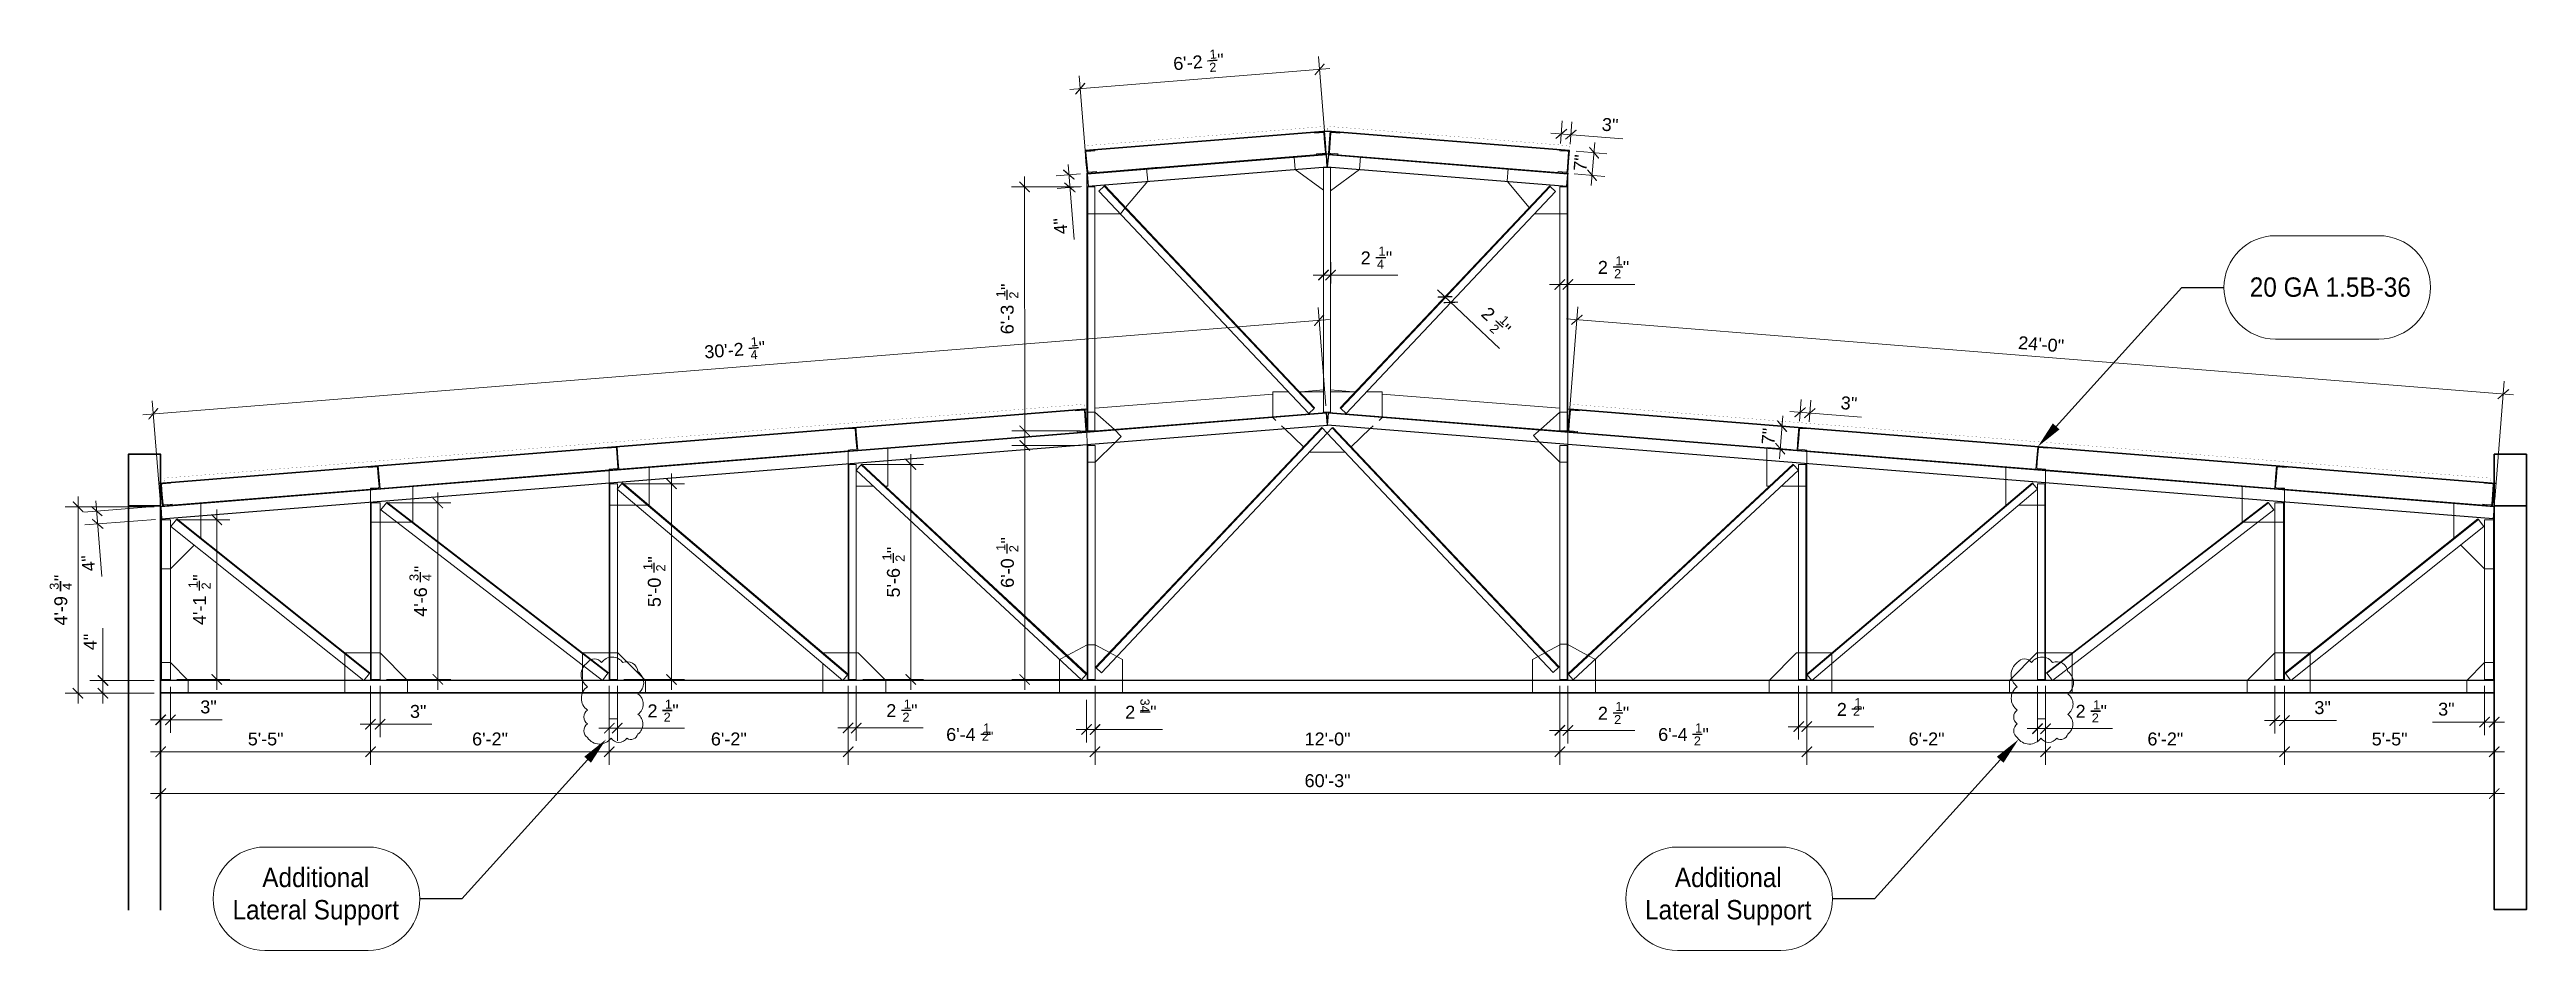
# Model space of a CAD drawing. Header units: inches. Extents: x -33163 to 19162, y -8858 to 30669.
# Drawn here: x -4593 to -3826, y 21 to 300 of the extents above; entities that cross this region are included whole.
import ezdxf
from ezdxf import colors
from ezdxf.entities.mleader import LeaderData, LeaderLine
from ezdxf.enums import TextEntityAlignment as Align
from ezdxf.math import Vec2, Vec3

# ---------------------------------------------------------------- set-up
doc = ezdxf.new("R2010")
doc.units = ezdxf.units.IN
doc.layers.get('0').update_dxf_attribs({"color": 9, "lineweight": 0})
for name, color, linetype, lineweight in [('12 - Steel', 11, 'Continuous', 15), ('CALLOUTS', 255, 'Continuous', 0), ('METAL-DECK', 12, 'Continuous', 0)]:
    doc.layers.add(name, color=color, linetype=linetype, lineweight=lineweight)
for name, color, linetype in [('TRUSS_DIM', 12, 'Continuous'), ('TRUSS_Geometry', 12, 'Continuous'), ('WALL_Solid Fills', 11, 'Continuous')]:
    doc.layers.add(name, color=color, linetype=linetype)
doc.styles.add('arial', font='arial.ttf', dxfattribs={"width": 0.9})
doc.styles.add('PDF F1', font='arial.ttf')
doc.styles.get("Standard").update_dxf_attribs({"font": 'arial.ttf'})

msp = doc.modelspace()

# ---------------------------------------------------------------- texts
at = {"layer": 'CALLOUTS', "char_height": 6, "style": 'arial'}
for s, insert, width, attachment_point in [('20 GA 1.5B-36', (-3911.54996, 229.43445), 48.8103145, 1), ('\\pxqc;Additional Lateral Support', (-4483.23429, 28.86754), 55.0286159, 9), ('\\pxqc;Additional Lateral Support', (-4045.59649, 28.86754), 55.0286159, 9)]:
    msp.add_mtext(s, dxfattribs=dict(at, insert=insert, width=width, attachment_point=attachment_point))
at = {"layer": 'TRUSS_DIM', "attachment_point": 4, "style": 'PDF F1'}
for s, insert, char_height, rotation in [('1', (-4233.82452, 298.46671), 2.80243, 4.60063815), ("6'-2", (-4245.07353, 295.51899), 3.99252, 4.6003839), ('2', (-4233.8753, 294.41289), 2.80243, 4.60063815), ('"', (-4231.36481, 296.63832), 3.99252, 4.59858236), ('3"', (-4112.28408, 276.8521), 3.99252, 355.39947851), ('7"', (-4119.10885, 262.3559), 3.992729, 85.00015754), ('4"', (-4279.84538, 242.78128), 3.99252, 94.60021277), ('1', (-4298.53231, 223.25266), 2.80324, 90), ('"', (-4296.4978, 225.54557), 3.99358, 90), ('2', (-4294.47946, 222.87961), 2.80324, 90), ("6'-3", (-4296.4978, 211.8399), 3.993579, 90), ('2', (-4148.61188, 219.21359), 3.99249, 316.69946574), ('1', (-4143.24326, 216.93671), 2.80243, 316.70073205), ('"', (-4142.9577, 213.88305), 3.99249, 316.69931776), ("30'-2", (-4390.35384, 206.29468), 3.992437, 4.50080633), ('1', (-4375.95898, 209.45486), 2.80236, 4.50006073), ('"', (-4373.44716, 207.62817), 3.99244, 4.50025242), ('2', (-4146.33739, 214.26885), 2.80243, 316.70171608), ('24\'-0"', (-3983.28072, 209.27238), 3.992437, 355.49947789), ('4', (-4376.06476, 205.40386), 2.80236, 4.50000444), ('3"', (-4038.26656, 190.6591), 3.992437, 355.49943458), ('7"', (-4060.85868, 177.69539), 3.99252, 85.39947851), ('1', (-4298.47884, 144.7443), 2.80324, 90), ('"', (-4296.44366, 147.04036), 3.99358, 90), ('2', (-4294.47946, 144.37082), 2.80324, 90), ('4"', (-4581.02716, 138.41224), 3.992437, 94.49956193), ('"', (-4478.25658, 138.18799), 3.99358, 90), ('1', (-4407.86621, 138.82546), 2.80324, 90), ('"', (-4405.83101, 141.12125), 3.99358, 90), ('2', (-4403.86685, 138.3973), 2.80324, 90), ('1', (-4333.78521, 141.81103), 2.80324, 90), ("5'-6", (-4331.75339, 130.34548), 3.993579, 90), ('"', (-4331.75339, 144.05116), 3.99358, 90), ('2', (-4329.73237, 141.38525), 2.80324, 90), ("6'-0", (-4296.44366, 133.33469), 3.993579, 90), ('3', (-4591.7621, 132.74495), 2.80324, 90), ("4'-9", (-4589.72291, 121.65408), 3.993579, 90), ('"', (-4589.72291, 135.41395), 3.99358, 90), ('4', (-4587.76226, 132.6914), 2.80324, 90), ('1', (-4548.77518, 133.22434), 2.80324, 90), ('"', (-4546.73645, 135.51904), 3.99358, 90), ("4'-1", (-4546.73645, 121.81331), 3.993579, 90), ('2', (-4544.7221, 132.8508), 2.80324, 90), ('3', (-4480.29449, 135.46408), 2.80324, 90), ("4'-6", (-4478.25658, 124.37386), 3.993579, 90), ('4', (-4476.29511, 135.41053), 2.80324, 90), ("5'-0", (-4405.83101, 127.36138), 3.993579, 90), ('4"', (-4580.60399, 114.0268), 3.993579, 90), ('34', (-4253.86198, 99.04785), 2.806274, 270)]:
    msp.add_mtext(s, dxfattribs=dict(at, insert=insert, char_height=char_height, rotation=rotation))
for s, insert, char_height in [('1', (-4181.50552, 237.5663), 2.80627), ('2', (-4186.99887, 235.47396), 3.99797), ('4', (-4181.98553, 233.51302), 2.80627), ('"', (-4179.21217, 235.47396), 3.99797), ('2', (-4113.50552, 232.54063), 3.99797), ('2', (-4108.49217, 230.57964), 2.80627), ('1', (-4108.06552, 234.57964), 2.80627), ('"', (-4105.77218, 232.54063), 3.99797), ('3"', (-4546.51885, 96.43397), 3.997969), ('3"', (-4481.55886, 95.04731), 3.997969), ('2', (-4407.95886, 95.26063), 3.99797), ('2', (-4402.94553, 93.29969), 2.80627), ('1', (-4402.5722, 97.29969), 2.80627), ('"', (-4400.27885, 95.26063), 3.99797), ('2', (-4333.98553, 95.31402), 3.99797), ('2', (-4328.97218, 93.29969), 2.80627), ('1', (-4328.54553, 97.35297), 2.80627), ('"', (-4326.30551, 95.31402), 3.99797), ('2', (-4259.95886, 94.83398), 3.99797), ('"', (-4252.22552, 94.83398), 3.99797), ('2', (-4113.50552, 94.514), 3.99797), ('2', (-4108.49217, 92.553), 2.80627), ('1', (-4108.06552, 96.60633), 2.80627), ('"', (-4105.77218, 94.514), 3.99797), ('2', (-4039.47883, 95.68734), 3.99797), ('2"', (-4034.46548, 95.16862), 2.806274), ('1', (-4034.03889, 97.77967), 2.80627), ('2', (-3965.50552, 95.10064), 3.99797), ('2', (-3960.49217, 93.08632), 2.80627), ('1', (-3960.06552, 97.13965), 2.80627), ('"', (-3957.77218, 95.10064), 3.99797), ('3"', (-3891.53216, 96.22065), 3.997969), ('3"', (-3853.18553, 95.74067), 3.997969), ('5\'-5"', (-4531.79885, 86.514), 3.97476), ('6\'-2"', (-4462.30553, 86.514), 3.997969), ('6\'-2"', (-4388.33218, 86.514), 3.997969), ("6'-4", (-4315.42552, 87.90066), 3.997969), ('2"', (-4304.38554, 87.38194), 2.806274), ('1', (-4303.95886, 89.93967), 2.80627), ('12\'-0"', (-4204.38551, 86.514), 3.997969), ("6'-4", (-4094.83885, 87.90066), 3.997969), ('2', (-4083.79881, 85.93967), 2.80627), ('1', (-4083.4255, 89.93967), 2.80627), ('"', (-4081.13215, 87.90066), 3.99797), ('6\'-2"', (-4017.23886, 86.514), 3.997969), ('6\'-2"', (-3943.26556, 86.514), 3.997969), ('5\'-5"', (-3873.77223, 86.514), 3.997969), ('60\'-3"', (-4204.38551, 73.60731), 3.997969)]:
    msp.add_mtext(s, dxfattribs=dict(at, insert=insert, char_height=char_height))

# ---------------------------------------------------------------- blocks, each defined once
blk = doc.blocks.new('_TagSlot')
at = {"color": 0, "linetype": 'ByBlock', "lineweight": -2, "transparency": 16777216}
for p, q in [((-0.125, 0.125), (0.125, 0.125)), ((-0.125, -0.125), (0.125, -0.125))]:
    blk.add_line(p, q, dxfattribs=at)
for centre, start, end in [((-0.125, 0), 90, 270), ((0.125, 0), 270, 90)]:
    blk.add_arc(centre, 0.125, start, end, dxfattribs=at)
at = {"color": 0, "transparency": 16777216}
blk.add_attdef('TAGNUMBER', text='', height=0.09375, dxfattribs=at).set_placement((0, -0.046875), align=Align.CENTER)

# ---------------------------------------------------------------- linework, layer by layer
at = {"layer": '12 - Steel', "const_width": 0.03}
for points in [[(-4272.38552, 268.69384), (-4197.34315, 274.72072), (-4197.4626, 276.21595), (-4272.50497, 270.18907)], [(-4122.3055, 268.69384), (-4197.34787, 274.72072), (-4197.22843, 276.21595), (-4122.18606, 270.18907)], [(-4557.65324, 165.79184), (-4272.38551, 188.69386), (-4272.50495, 190.1891), (-4557.77268, 167.28708)], [(-3837.03779, 165.79184), (-4122.30552, 188.69386), (-4122.18607, 190.1891), (-3836.91834, 167.28708)]]:
    msp.add_lwpolyline(points, close=True, dxfattribs=at)
at = {"layer": 'CALLOUTS'}
for points in [[(-4426.56712, 110.17494, 0.52056705), (-4426.56712, 102.72647, 0.52056705), (-4426.56712, 95.50445, 0.52056705), (-4426.56712, 91.18681, 0.52056705), (-4426.56712, 86.94657, 0.52056705), (-4419.27181, 86.77498, 0.52056705), (-4414.33745, 86.77498, 0.52056705), (-4410.94473, 88.07979, 0.52056705), (-4410.94473, 94.16823, 0.52056705), (-4410.94473, 100.50937, 0.52056705), (-4410.94473, 107.41656, 0.52056705), (-4415.62432, 110.17494, 0.52056705), (-4422.17957, 110.17494, 0.52056705)], [(-3983.56885, 110.17494, 0.52056705), (-3983.56885, 102.72647, 0.52056705), (-3983.56885, 95.50445, 0.52056705), (-3983.56885, 91.18681, 0.52056705), (-3983.56885, 86.94657, 0.52056705), (-3976.27353, 86.77498, 0.52056705), (-3971.33918, 86.77498, 0.52056705), (-3967.94645, 88.07979, 0.52056705), (-3967.94645, 94.16823, 0.52056705), (-3967.94645, 100.50937, 0.52056705), (-3967.94645, 107.41656, 0.52056705), (-3972.62604, 110.17494, 0.52056705), (-3979.18129, 110.17494, 0.52056705)]]:
    msp.add_lwpolyline(points, format="xyb", close=True, dxfattribs=at)
for points in [[(-4419.79886, 100.69384), (-4417.29219, 100.69384), (-4417.29219, 92.74462), (-4419.79886, 92.74462)], [(-3977.34551, 100.69384), (-3974.83884, 100.69384), (-3974.83884, 92.74462), (-3977.34551, 92.74462)]]:
    msp.add_lwpolyline(points, close=True, dxfattribs=at)
at = {"layer": 'METAL-DECK', "lineweight": 30}
for points in [[(-4272.33221, 268.69384), (-4197.34551, 274.72051), (-4122.30551, 268.69384)], [(-4559.37219, 165.65384), (-4272.38551, 188.69384)], [(-4122.25221, 188.69384), (-3835.26556, 165.65384)]]:
    msp.add_lwpolyline(points, dxfattribs=at)
at = {"layer": 'TRUSS_DIM', "color": 251, "lineweight": 13, "true_color": 0x494949}
for points in [[(-4277.07887, 287.57384), (-4196.5455, 294.08051)], [(-4271.95888, 263.68051), (-4274.19887, 291.84051)], [(-4197.82553, 269.65384), (-4200.06552, 297.81384)], [(-4125.07887, 270.93384), (-4124.5455, 277.86717)], [(-4122.09218, 270.66718), (-4121.55885, 277.60051)], [(-4128.06552, 274.13384), (-4105.82553, 272.32051)], [(-4115.58554, 257.86717), (-4114.4122, 271.20051)], [(-4273.77219, 261.54718), (-4281.39886, 260.90718)], [(-4277.66554, 264.42718), (-4275.79884, 241.17384)], [(-4120.86553, 261.54718), (-4111.31886, 260.69384)], [(-4120.22552, 268.53384), (-4110.73219, 267.68051)], [(-4273.82553, 257.44051), (-4295.15887, 257.44051)], [(-4291.10552, 178.77385), (-4291.15887, 260.64051)], [(-4273.4522, 257.54718), (-4281.07887, 256.96051)], [(-4198.5722, 227.57384), (-4198.5722, 234.13384)], [(-4196.27886, 227.57384), (-4196.27886, 234.13384)], [(-4125.29221, 227.78717), (-4125.29221, 231.20051)], [(-4122.78554, 227.78717), (-4122.78554, 231.20051)], [(-4201.77219, 230.13384), (-4175.47885, 230.13384)], [(-4163.21217, 225.60051), (-4143.95888, 207.46717)], [(-4128.4922, 227.20051), (-4102.03887, 227.20051)], [(-4564.27886, 186.93384), (-4196.70554, 216.42718)], [(-4197.77219, 189.65384), (-4200.22552, 220.1605)], [(-4162.25221, 221.97384), (-4163.63885, 220.53385)], [(-4160.43886, 220.26717), (-4161.82553, 218.77385)], [(-4123.21217, 216.58717), (-3829.82553, 193.06717)], [(-4122.62554, 183.68051), (-4119.69219, 220.32051)], [(-3835.63885, 160.69384), (-3832.7055, 197.28051)], [(-4558.94552, 160.69384), (-4561.39886, 191.20051)], [(-4057.29221, 173.22717), (-4056.22552, 186.61384)], [(-4054.03887, 187.94718), (-4031.85219, 186.13384)], [(-4051.05218, 184.96051), (-4050.51885, 191.68051)], [(-4048.06552, 184.74717), (-4047.5322, 191.41384)], [(-4273.77219, 181.97384), (-4295.10552, 181.97384)], [(-4273.77219, 177.44051), (-4295.10552, 177.44051)], [(-4291.10552, 101.76051), (-4291.10552, 180.6405)], [(-4053.77219, 176.1605), (-4061.02553, 176.74717)], [(-4053.23886, 183.14718), (-4060.43886, 183.73384)], [(-4341.29219, 171.46717), (-4322.41218, 171.46717)], [(-4326.41218, 174.66718), (-4326.41218, 101.76051)], [(-4584.38553, 97.49385), (-4584.38553, 161.65384)], [(-4472.91886, 101.76051), (-4472.91886, 162.82718)], [(-4415.31886, 165.54717), (-4396.4922, 165.54717)], [(-4400.4922, 168.74718), (-4400.4922, 101.76051)], [(-4560.75886, 158.45385), (-4588.38552, 158.45385)], [(-4560.75886, 158.50717), (-4582.62552, 156.74718)], [(-4560.43886, 154.50717), (-4582.30552, 152.80051)], [(-4576.97219, 136.80051), (-4578.89219, 160.26718)], [(-4553.77219, 154.4005), (-4537.39886, 154.4005)], [(-4541.39886, 101.76051), (-4541.39886, 157.60052)], [(-4488.81219, 159.62717), (-4468.91886, 159.62717)], [(-4576.70552, 97.49385), (-4576.70552, 120.85383)], [(-4580.70552, 100.69384), (-4560.81219, 100.69384), (-4588.38552, 100.69384)], [(-4560.81219, 104.69384), (-4580.70552, 104.69384)], [(-4558.78553, 102.66717), (-4558.78553, 88.4805)], [(-4555.79886, 102.66717), (-4555.79886, 88.4805)], [(-4553.77219, 104.9605), (-4537.39886, 104.9605)], [(-4493.77219, 98.66717), (-4493.77219, 78.56052), (-4493.77219, 102.98717), (-4493.77219, 87.09384)], [(-4490.78553, 102.98717), (-4490.78553, 87.09384)], [(-4488.81219, 104.9605), (-4468.91886, 104.9605)], [(-4419.79886, 85.9205), (-4419.79886, 102.98717), (-4419.79886, 78.56052), (-4419.79886, 102.98717)], [(-4417.29219, 102.98717), (-4417.29219, 85.9205)], [(-4415.31886, 104.9605), (-4396.4922, 104.9605)], [(-4345.77219, 85.97385), (-4345.77219, 102.98717), (-4345.77219, 78.56052), (-4345.77219, 102.98717)], [(-4343.31886, 102.98717), (-4343.31886, 85.97385)], [(-4341.29219, 104.9605), (-4322.41218, 104.9605)], [(-4273.77219, 104.9605), (-4295.10552, 104.9605)], [(-4125.29221, 85.17384), (-4125.29221, 102.98717), (-4125.29221, 78.56052), (-4125.29221, 102.98717)], [(-4122.78554, 102.98717), (-4122.78554, 85.17384)], [(-4051.31886, 102.98717), (-4051.31886, 86.34718)], [(-4048.81219, 86.34718), (-4048.81219, 102.98717), (-4048.81219, 78.56052), (-4048.81219, 102.98717)], [(-3977.29221, 102.98717), (-3977.29221, 85.76051)], [(-3974.78554, 85.76051), (-3974.78554, 102.98717), (-3974.78554, 78.56052), (-3974.78554, 102.98717)], [(-3903.79884, 102.98717), (-3903.79884, 88.26718)], [(-3900.81219, 98.66717), (-3900.81219, 78.56052), (-3900.81219, 102.98717), (-3900.81219, 88.26718)], [(-3838.78549, 102.98717), (-3838.78549, 87.73384)], [(-3835.79884, 102.98717), (-3835.79884, 87.73384)], [(-4561.98552, 92.4805), (-4539.69219, 92.4805)], [(-4558.78553, 65.65384), (-4558.78553, 98.66717), (-4558.78553, 78.56052)], [(-4271.90553, 98.66717), (-4271.90553, 85.49385)], [(-4269.29221, 98.66717), (-4269.29221, 85.49385)], [(-3906.99887, 92.26718), (-3884.7055, 92.26718)], [(-3835.79884, 65.65384), (-3835.79884, 98.66717), (-3835.79884, 78.56052)], [(-4496.97219, 91.09384), (-4474.73219, 91.09384)], [(-4422.99885, 89.9205), (-4396.54552, 89.9205)], [(-4348.97218, 89.97385), (-4322.51885, 89.97385)], [(-4275.10552, 89.49385), (-4248.43886, 89.49385)], [(-4128.4922, 89.17384), (-4102.03887, 89.17384)], [(-4054.51885, 90.34718), (-4028.06552, 90.34718)], [(-3980.4922, 89.76051), (-3954.03887, 89.76051)], [(-3854.94549, 91.73384), (-3832.59889, 91.73384)], [(-4561.98552, 82.56052), (-4490.57219, 82.56052)], [(-4416.59885, 82.56052), (-4496.97219, 82.56052)], [(-4422.99885, 82.56052), (-4342.5722, 82.56052)], [(-4348.97218, 82.56052), (-4266.09218, 82.56052)], [(-4272.4922, 82.56052), (-4122.09218, 82.56052)], [(-4045.6122, 82.56052), (-4128.4922, 82.56052)], [(-3971.58554, 82.56052), (-4052.01218, 82.56052)], [(-3977.98553, 82.56052), (-3897.61215, 82.56052)], [(-3832.59889, 82.56052), (-3904.01222, 82.56052)], [(-4561.98552, 69.65384), (-3832.59889, 69.65384)]]:
    msp.add_lwpolyline(points, dxfattribs=at)
msp.add_lwpolyline([(-4269.29221, 78.56052), (-4269.29221, 102.98717)], close=True, dxfattribs=at)
at = {"layer": 'TRUSS_DIM', "lineweight": 25, "transparency": 33554559}
for points in [[(-4234.46551, 296.26717), (-4231.37221, 296.48051), (-4234.51885, 296.64051), (-4231.42551, 296.90718)], [(-4201.07887, 292.00051), (-4198.14552, 295.41384), (-4201.34551, 292.21384), (-4198.4122, 295.68051)], [(-4272.59885, 289.70717), (-4275.5322, 286.24051), (-4272.27886, 289.44051), (-4275.21217, 286.02717)], [(-4126.46551, 272.26717), (-4122.99887, 275.20051), (-4126.73219, 272.53384), (-4123.26552, 275.46717)], [(-4120.27886, 275.25384), (-4123.69219, 272.32051), (-4120.01218, 274.98717), (-4123.47885, 272.05384)], [(-4116.27886, 269.65384), (-4113.39886, 266.18718), (-4116.01218, 269.86717), (-4113.07887, 266.40051)], [(-4279.26552, 262.56051), (-4275.79884, 259.62717), (-4278.99887, 262.88051), (-4275.58554, 259.94718)], [(-4113.71884, 259.46717), (-4116.59885, 262.88051), (-4113.98553, 259.20051), (-4116.91888, 262.66718)], [(-4289.39886, 256.00051), (-4292.59885, 259.20051), (-4289.66552, 255.73384), (-4292.86553, 258.93384)], [(-4275.26552, 255.94718), (-4278.67885, 258.88051), (-4275.47885, 255.68051), (-4278.94553, 258.61384)], [(-4200.01218, 228.42718), (-4196.81219, 231.62718), (-4200.27886, 228.69384), (-4197.07887, 231.89384)], [(-4194.83884, 231.89384), (-4198.03887, 228.69384), (-4194.5722, 231.62718), (-4197.77219, 228.42718)], [(-4182.35886, 235.78717), (-4179.15887, 235.78717), (-4182.35886, 235.36051), (-4179.15887, 235.36051)], [(-4108.86553, 232.85384), (-4105.77219, 232.85384), (-4108.86553, 232.42718), (-4105.77219, 232.42718)], [(-4296.75886, 225.60051), (-4296.33219, 225.60051), (-4296.75886, 222.45384), (-4296.33219, 222.45384)], [(-4163.15887, 223.14718), (-4158.62554, 223.30717), (-4163.15887, 223.52051), (-4158.62554, 223.68051)], [(-4126.78554, 225.49384), (-4123.58554, 228.69384), (-4127.05218, 225.76051), (-4123.85219, 228.96051)], [(-4121.34551, 228.96051), (-4124.5455, 225.76051), (-4121.07887, 228.69384), (-4124.27886, 225.49384)], [(-4201.23886, 214.34718), (-4198.30551, 217.76051), (-4201.50551, 214.56051), (-4198.5722, 218.02717)], [(-4156.81219, 221.97384), (-4161.34551, 221.81384), (-4156.81219, 221.60051), (-4161.34551, 221.44051)], [(-4145.34551, 215.89384), (-4143.10552, 213.81384), (-4145.07887, 216.21384), (-4142.78554, 214.08051)], [(-4118.4122, 217.9205), (-4121.87884, 214.98717), (-4118.19887, 217.65384), (-4121.6122, 214.72051)], [(-4376.65219, 207.25384), (-4373.50553, 207.46717), (-4376.65219, 207.62718), (-4373.50553, 207.89384)], [(-3834.6255, 191.68051), (-3831.15887, 194.61384), (-3834.83888, 191.94718), (-3831.42555, 194.8805)], [(-4559.74552, 189.06717), (-4562.67886, 185.60051), (-4559.47886, 188.80051), (-4562.41219, 185.38718)], [(-4058.09218, 185.01385), (-4055.15887, 181.54717), (-4057.77219, 185.22717), (-4054.83884, 181.81384)], [(-4052.43886, 186.08051), (-4049.02553, 189.01385), (-4052.70554, 186.34718), (-4049.23886, 189.28051)], [(-4046.25221, 189.01385), (-4049.71884, 186.08051), (-4046.03887, 188.74717), (-4049.4522, 185.81384)], [(-4292.81219, 183.41384), (-4289.6122, 180.21384), (-4292.59885, 183.68051), (-4289.39886, 180.48051)], [(-4289.39886, 175.94718), (-4292.59885, 179.14718), (-4289.6122, 175.68051), (-4292.81219, 178.8805)], [(-4055.42551, 174.82717), (-4058.35886, 178.24051), (-4055.69219, 174.56051), (-4058.62554, 178.02717)], [(-4324.65219, 170.02717), (-4327.85219, 173.22717), (-4324.91886, 169.76051), (-4328.11885, 172.96051)], [(-4471.21219, 158.13384), (-4474.41219, 161.33383), (-4471.42552, 157.86718), (-4474.62552, 161.06717)], [(-4398.78551, 164.05384), (-4401.98553, 167.25384), (-4399.0522, 163.84051), (-4402.25219, 167.0405)], [(-4582.67886, 156.9605), (-4585.87886, 160.16051), (-4582.94552, 156.69384), (-4586.14552, 159.89385)], [(-4580.43886, 158.4005), (-4577.02553, 155.46717), (-4580.22552, 158.66717), (-4576.75886, 155.73384)], [(-4576.43886, 151.78718), (-4579.90553, 154.72051), (-4576.70552, 151.5205), (-4580.11886, 154.45385)], [(-4539.69219, 152.90718), (-4542.89219, 156.10717), (-4539.90552, 152.64051), (-4543.10552, 155.84051)], [(-4478.57219, 138.18717), (-4478.14552, 138.18717), (-4478.57219, 135.0405), (-4478.14552, 135.0405)], [(-4590.03886, 135.46717), (-4589.61219, 135.46717), (-4590.03886, 132.26718), (-4589.61219, 132.26718)], [(-4546.99886, 135.57384), (-4546.62552, 135.57384), (-4546.99886, 132.4805), (-4546.62552, 132.4805)], [(-4586.14552, 102.13384), (-4582.94552, 98.93385), (-4585.87886, 102.4005), (-4582.67886, 99.20051)], [(-4578.41219, 106.13384), (-4575.21219, 102.93385), (-4578.14553, 106.4005), (-4574.94552, 103.20051)], [(-4574.94552, 99.20051), (-4578.14553, 102.4005), (-4575.21219, 98.93385), (-4578.41219, 102.13384)], [(-4543.10552, 106.45385), (-4539.90552, 103.25384), (-4542.89219, 106.66717), (-4539.69219, 103.46717)], [(-4474.62552, 106.45385), (-4471.42552, 103.25384), (-4474.41219, 106.66717), (-4471.21219, 103.46717)], [(-4402.25219, 106.45385), (-4399.0522, 103.25384), (-4401.98553, 106.66717), (-4398.78551, 103.46717)], [(-4328.11885, 106.45385), (-4324.91886, 103.25384), (-4327.85219, 106.66717), (-4324.65219, 103.46717)], [(-4292.81219, 106.45385), (-4289.6122, 103.25384), (-4292.59885, 106.66717), (-4289.39886, 103.46717)], [(-4560.27886, 90.72051), (-4557.07885, 93.9205), (-4560.54552, 90.98717), (-4557.34552, 94.18717)], [(-4554.30552, 94.18717), (-4557.50553, 90.98717), (-4554.03886, 93.9205), (-4557.23886, 90.72051)], [(-4495.26553, 89.38718), (-4492.06552, 92.58717), (-4495.53219, 89.60052), (-4492.33219, 92.80051)], [(-4489.34552, 92.80051), (-4492.54552, 89.60052), (-4489.07886, 92.58717), (-4492.27886, 89.38718)], [(-4403.37218, 95.57384), (-4400.27886, 95.57384), (-4403.37218, 95.14717), (-4400.27886, 95.14717)], [(-4329.34553, 95.57384), (-4326.25219, 95.57384), (-4329.34553, 95.20051), (-4326.25219, 95.20051)], [(-4052.75884, 88.64051), (-4049.55885, 91.84051), (-4053.02553, 88.90718), (-4049.82553, 92.10717)], [(-4047.31886, 92.10717), (-4050.51885, 88.90718), (-4047.05218, 91.84051), (-4050.25221, 88.64051)], [(-3905.29217, 90.50717), (-3902.09222, 93.70716), (-3905.50555, 90.77384), (-3902.30551, 93.97385)], [(-3899.31886, 93.97385), (-3902.51889, 90.77384), (-3899.05218, 93.70716), (-3902.25221, 90.50717)], [(-3840.27882, 90.02717), (-3837.07887, 93.22718), (-3840.5455, 90.29383), (-3837.34555, 93.49385)], [(-3834.30551, 93.49385), (-3837.50555, 90.29383), (-3834.09222, 93.22718), (-3837.29217, 90.02717)], [(-4421.29219, 88.21384), (-4418.0922, 91.41385), (-4421.50553, 88.42718), (-4418.30551, 91.62717)], [(-4415.85219, 91.62717), (-4419.0522, 88.42718), (-4415.58552, 91.41385), (-4418.78551, 88.21384)], [(-4347.26552, 88.21384), (-4344.06552, 91.41385), (-4347.5322, 88.4805), (-4344.33219, 91.68051)], [(-4341.82553, 91.68051), (-4345.02553, 88.4805), (-4341.55885, 91.41385), (-4344.75886, 88.21384)], [(-4304.75886, 88.21384), (-4301.66552, 88.21384), (-4304.75886, 87.78718), (-4301.66552, 87.78718)], [(-4273.39886, 87.73384), (-4270.19887, 90.93385), (-4273.66554, 88.0005), (-4270.46551, 91.20051)], [(-4267.85219, 91.20051), (-4271.05218, 88.0005), (-4267.58554, 90.93385), (-4270.78554, 87.73384)], [(-4126.78554, 87.46717), (-4123.58554, 90.66717), (-4127.05218, 87.73384), (-4123.85219, 90.93385)], [(-4121.34551, 90.93385), (-4124.5455, 87.73384), (-4121.07887, 90.66717), (-4124.27886, 87.46717)], [(-4084.22552, 88.21384), (-4081.13217, 88.21384), (-4084.22552, 87.78718), (-4081.13217, 87.78718)], [(-3978.78554, 88.0005), (-3975.58554, 91.20051), (-3979.05218, 88.26718), (-3975.85219, 91.46717)], [(-3973.34551, 91.46717), (-3976.5455, 88.26718), (-3973.07887, 91.20051), (-3976.27886, 88.0005)], [(-4557.29219, 84.32051), (-4560.49219, 81.12052), (-4557.07885, 84.05384), (-4560.27886, 80.85383)], [(-4495.26553, 80.85383), (-4492.06552, 84.05384), (-4495.53219, 81.12052), (-4492.33219, 84.32051)], [(-4492.33219, 84.32051), (-4495.53219, 81.12052), (-4492.06552, 84.05384), (-4495.26553, 80.85383)], [(-4421.29219, 80.85383), (-4418.0922, 84.05384), (-4421.50553, 81.12052), (-4418.30551, 84.32051)], [(-4418.30551, 84.32051), (-4421.50553, 81.12052), (-4418.0922, 84.05384), (-4421.29219, 80.85383)], [(-4344.33219, 84.32051), (-4347.5322, 81.12052), (-4344.06552, 84.05384), (-4347.26552, 80.85383)], [(-4347.26552, 80.85383), (-4344.06552, 84.05384), (-4347.5322, 81.12052), (-4344.33219, 84.32051)], [(-4270.78554, 80.85383), (-4267.58554, 84.05384), (-4271.05218, 81.12052), (-4267.85219, 84.32051)], [(-4267.85219, 84.32051), (-4271.05218, 81.12052), (-4267.58554, 84.05384), (-4270.78554, 80.85383)], [(-4123.85219, 84.32051), (-4127.05218, 81.12052), (-4123.58554, 84.05384), (-4126.78554, 80.85383)], [(-4126.78554, 80.85383), (-4123.58554, 84.05384), (-4127.05218, 81.12052), (-4123.85219, 84.32051)], [(-4050.25221, 80.85383), (-4047.05218, 84.05384), (-4050.51885, 81.12052), (-4047.31886, 84.32051)], [(-4047.31886, 84.32051), (-4050.51885, 81.12052), (-4047.05218, 84.05384), (-4050.25221, 80.85383)], [(-3973.34551, 84.32051), (-3976.5455, 81.12052), (-3973.07887, 84.05384), (-3976.27886, 80.85383)], [(-3976.27886, 80.85383), (-3973.07887, 84.05384), (-3976.5455, 81.12052), (-3973.34551, 84.32051)], [(-3899.31886, 84.32051), (-3902.51889, 81.12052), (-3899.05218, 84.05384), (-3902.25221, 80.85383)], [(-3902.25221, 80.85383), (-3899.05218, 84.05384), (-3902.51889, 81.12052), (-3899.31886, 84.32051)], [(-3837.29217, 80.85383), (-3834.09222, 84.05384), (-3837.55885, 81.12052), (-3834.35882, 84.32051)], [(-4557.34552, 71.36051), (-4560.54552, 68.16051), (-4557.07885, 71.09384), (-4560.27886, 67.89385)], [(-3837.29217, 67.89385), (-3834.09222, 71.09384), (-3837.50555, 68.16051), (-3834.30551, 71.36051)]]:
    msp.add_solid(points, dxfattribs=at)
at = {"layer": 'TRUSS_Geometry', "lineweight": 18}
for points in [[(-4269.39886, 268.90717), (-4270.89219, 268.8005), (-4272.38552, 268.69384), (-4272.11886, 265.17384), (-4271.79886, 261.70717), (-4270.30552, 261.81384), (-4268.81219, 261.9205), (-4268.81219, 262.0805), (-4268.86552, 262.18717), (-4270.09219, 262.0805), (-4271.37219, 261.97384), (-4271.47886, 261.97384), (-4271.53219, 262.02717), (-4271.58552, 262.0805), (-4271.58552, 262.18717), (-4271.85219, 265.22717), (-4272.11886, 268.26717), (-4272.06552, 268.3205), (-4272.06552, 268.37384), (-4271.95886, 268.42717), (-4271.90552, 268.4805), (-4270.62552, 268.53384), (-4269.34552, 268.6405)], [(-4198.62554, 274.34717), (-4198.5722, 274.34717), (-4198.51885, 274.29384), (-4198.46551, 274.24051), (-4198.4122, 274.18718), (-4198.19887, 271.14717), (-4197.93218, 268.10717), (-4197.93218, 268.00051), (-4197.98553, 267.94718), (-4198.03887, 267.89384), (-4198.14552, 267.89384), (-4199.37221, 267.78718), (-4200.65219, 267.68051), (-4200.65219, 267.57384), (-4200.65219, 267.41384), (-4199.15887, 267.52051), (-4197.66554, 267.68051), (-4197.93218, 271.14717), (-4198.19887, 274.66718), (-4199.69219, 274.50717), (-4201.18552, 274.40051), (-4201.18552, 274.29384), (-4201.18552, 274.13384), (-4199.90553, 274.24051)], [(-4196.43884, 274.66715), (-4196.75884, 271.14715), (-4197.02551, 267.68049), (-4195.53218, 267.52049), (-4194.03884, 267.41382), (-4194.03884, 267.57382), (-4193.98551, 267.68049), (-4195.26551, 267.78715), (-4196.54551, 267.89382), (-4196.59884, 267.89382), (-4196.70551, 267.94715), (-4196.70551, 268.00049), (-4196.70551, 268.10715), (-4196.49218, 271.14715), (-4196.22551, 274.18715), (-4196.22551, 274.24049), (-4196.17218, 274.29382), (-4196.11884, 274.34715), (-4196.01218, 274.34715), (-4194.73218, 274.24049), (-4193.50551, 274.13382), (-4193.45218, 274.29382), (-4193.45218, 274.40049)], [(-4125.29219, 268.90717), (-4125.29219, 268.8005), (-4125.29219, 268.6405), (-4122.78553, 268.4805), (-4122.67886, 268.42717), (-4122.62553, 268.37384), (-4122.57219, 268.3205), (-4122.57219, 268.26717), (-4122.83886, 265.22717), (-4123.05219, 262.18717), (-4123.10553, 262.0805), (-4123.15886, 262.02717), (-4123.21219, 261.97384), (-4123.26553, 261.97384), (-4124.54553, 262.0805), (-4125.82553, 262.18717), (-4125.82553, 262.0805), (-4125.82553, 261.9205), (-4124.33219, 261.81384), (-4122.83886, 261.70717), (-4122.57219, 265.17384), (-4122.30553, 268.69384)], [(-4275.37222, 188.42719), (-4275.37222, 188.32052), (-4275.37222, 188.16052), (-4274.09222, 188.26719), (-4272.81222, 188.37386), (-4272.70555, 188.37386), (-4272.65222, 188.32052), (-4272.59889, 188.26719), (-4272.59889, 188.21386), (-4272.33222, 185.17386), (-4272.11889, 182.13386), (-4272.11889, 182.02719), (-4272.17222, 181.97386), (-4272.22555, 181.92052), (-4272.27889, 181.92052), (-4273.55889, 181.81386), (-4274.83889, 181.70719), (-4274.83889, 181.60052), (-4274.78555, 181.44052), (-4273.29222, 181.60052), (-4271.79889, 181.70719), (-4272.11889, 185.17386), (-4272.38555, 188.69386)], [(-4122.25221, 188.69385), (-4122.51888, 185.17385), (-4122.83888, 181.70718), (-4121.34554, 181.60051), (-4119.79888, 181.44051), (-4119.79888, 181.60051), (-4119.79888, 181.70718), (-4121.07888, 181.81385), (-4122.35888, 181.92051), (-4122.41221, 181.92051), (-4122.46554, 181.97385), (-4122.51888, 182.02718), (-4122.51888, 182.13385), (-4122.30554, 185.17385), (-4122.03888, 188.21385), (-4122.03888, 188.26718), (-4121.98554, 188.32051), (-4121.87888, 188.37385), (-4121.82554, 188.37385), (-4120.54554, 188.26718), (-4119.26554, 188.16051), (-4119.26554, 188.32051), (-4119.26554, 188.42718)], [(-4420.38554, 176.80051), (-4420.38554, 176.69384), (-4420.3322, 176.53384), (-4419.10554, 176.64051), (-4417.82554, 176.74717), (-4417.71887, 176.74717), (-4417.66554, 176.69384), (-4417.6122, 176.64051), (-4417.6122, 176.58717), (-4417.34554, 173.54717), (-4417.1322, 170.50717), (-4417.1322, 170.40051), (-4417.1322, 170.34717), (-4417.23887, 170.29384), (-4417.2922, 170.29384), (-4418.5722, 170.18717), (-4419.8522, 170.08051), (-4419.8522, 169.92051), (-4419.79887, 169.81384), (-4418.30554, 169.92051), (-4416.8122, 170.08051), (-4417.1322, 173.54717), (-4417.39887, 177.01384)], [(-4346.35887, 182.72054), (-4346.35887, 182.61387), (-4346.35887, 182.5072), (-4345.07887, 182.61387), (-4343.79887, 182.6672), (-4343.74554, 182.6672), (-4343.69221, 182.6672), (-4343.63887, 182.56054), (-4343.58554, 182.5072), (-4343.37221, 179.4672), (-4343.10554, 176.42721), (-4343.10554, 176.37387), (-4343.15887, 176.2672), (-4343.21221, 176.21387), (-4343.31887, 176.21387), (-4344.54554, 176.1072), (-4345.82554, 176.00054), (-4345.82554, 175.89387), (-4345.82554, 175.73387), (-4344.33221, 175.89387), (-4342.83887, 176.00054), (-4343.10554, 179.4672), (-4343.37221, 182.9872)], [(-4051.2655, 182.98719), (-4051.53217, 179.46719), (-4051.79884, 176.00053), (-4050.3055, 175.89386), (-4048.81217, 175.73386), (-4048.81217, 175.89386), (-4048.81217, 176.00053), (-4050.03884, 176.10719), (-4051.31884, 176.21386), (-4051.4255, 176.21386), (-4051.47884, 176.26719), (-4051.53217, 176.37386), (-4051.53217, 176.42719), (-4051.2655, 179.46719), (-4051.05217, 182.50719), (-4050.99884, 182.56053), (-4050.9455, 182.66719), (-4050.89217, 182.66719), (-4050.83884, 182.66719), (-4049.55884, 182.61386), (-4048.27884, 182.50719), (-4048.27884, 182.61386), (-4048.27884, 182.72053)], [(-3977.23886, 177.01383), (-3977.50553, 173.54717), (-3977.82553, 170.0805), (-3976.3322, 169.9205), (-3974.83886, 169.81383), (-3974.78553, 169.9205), (-3974.78553, 170.0805), (-3976.06553, 170.18717), (-3977.34553, 170.29383), (-3977.39886, 170.29383), (-3977.4522, 170.34717), (-3977.50553, 170.4005), (-3977.50553, 170.50717), (-3977.2922, 173.54717), (-3977.02553, 176.58717), (-3977.02553, 176.6405), (-3976.9722, 176.69383), (-3976.86553, 176.74717), (-3976.8122, 176.74717), (-3975.5322, 176.6405), (-3974.2522, 176.53383), (-3974.2522, 176.69383), (-3974.2522, 176.8005)], [(-4494.35886, 170.88048), (-4494.35886, 170.72048), (-4494.35886, 170.61381), (-4493.07886, 170.72048), (-4491.79886, 170.82714), (-4491.74553, 170.82714), (-4491.69219, 170.77381), (-4491.63886, 170.72048), (-4491.58553, 170.61381), (-4491.37219, 167.57381), (-4491.10553, 164.53381), (-4491.10553, 164.48048), (-4491.15886, 164.42714), (-4491.21219, 164.37381), (-4491.31886, 164.32048), (-4492.54553, 164.21381), (-4493.82553, 164.16048), (-4493.82553, 164.00048), (-4493.82553, 163.89381), (-4492.33219, 164.00048), (-4490.83886, 164.10714), (-4491.10553, 167.62714), (-4491.37219, 171.09381)]]:
    msp.add_lwpolyline(points, close=True, dxfattribs=at)
at = {"layer": 'TRUSS_Geometry', "lineweight": 13}
for points in [[(-4271.85219, 249.06717), (-4269.34551, 249.06717), (-4261.4522, 249.06717), (-4259.85219, 251.04051), (-4252.97218, 259.20051), (-4253.34551, 263.20051)], [(-4271.79884, 261.70717), (-4271.85219, 261.70717), (-4271.85219, 257.44051), (-4271.58554, 257.44051), (-4269.34551, 257.44051), (-4269.34551, 181.97384), (-4271.58554, 181.97384)], [(-4249.39886, 263.52051), (-4268.81219, 261.92051)], [(-4198.5722, 256.42718), (-4207.26552, 262.88051), (-4207.58554, 266.61384)], [(-4200.65219, 267.41384), (-4207.31886, 266.88051)], [(-4197.02553, 267.68051), (-4197.34551, 267.68051), (-4197.66554, 267.68051)], [(-4196.33221, 256.26717), (-4187.37221, 262.88051), (-4187.05218, 266.88051)], [(-4134.83884, 251.04051), (-4141.66554, 259.20051), (-4141.34551, 263.20051)], [(-4133.23886, 249.06717), (-4125.29221, 249.06717), (-4123.05218, 249.06717), (-4122.83884, 249.06717), (-4122.83884, 261.70717)], [(-4271.79884, 177.70717), (-4271.79884, 177.38718), (-4271.85219, 181.97384), (-4271.58554, 181.97384), (-4271.58554, 257.44051)], [(-4271.85219, 181.97384), (-4271.85219, 257.44051)], [(-4266.51885, 257.70717), (-4266.30551, 257.86717), (-4201.29221, 189.01385), (-4201.4522, 188.85384)], [(-4193.18552, 188.85384), (-4191.5322, 187.30717), (-4126.62554, 256.05384), (-4128.27886, 257.60051)], [(-4123.05218, 257.44051), (-4122.83884, 257.44051), (-4122.83884, 181.97384), (-4123.05218, 181.97384)], [(-4269.34551, 188.90718), (-4214.25221, 193.33384)], [(-4209.4522, 194.02717), (-4214.25221, 194.02717), (-4214.25221, 186.29384)], [(-4198.5722, 194.02717), (-4206.03887, 194.02717)], [(-4205.39886, 194.02717), (-4198.5722, 194.61384)], [(-4189.23886, 194.02717), (-4196.33221, 194.61384)], [(-4188.65219, 194.02717), (-4196.33221, 194.02717)], [(-4180.38551, 186.29384), (-4180.38551, 194.02717), (-4185.18552, 194.02717)], [(-4125.29221, 188.90718), (-4180.38551, 193.33384)], [(-4272.38551, 188.69384), (-4271.85219, 188.69384)], [(-4271.85219, 187.73384), (-4269.34551, 187.73384), (-4263.31886, 182.4005), (-4261.18552, 180.1605), (-4262.99887, 178.4005), (-4269.29221, 172.21384), (-4271.79884, 172.21384)], [(-4213.34551, 185.17384), (-4214.25221, 186.08051)], [(-4181.29221, 185.17384), (-4180.38551, 186.08051)], [(-4122.83884, 187.68051), (-4125.29221, 187.68051), (-4131.31886, 182.4005), (-4133.4522, 180.48051), (-4131.63885, 178.4005), (-4125.29221, 172.21384), (-4123.05218, 172.21384)], [(-4123.05218, 169.97385), (-4122.83884, 169.76051), (-4122.83884, 177.70717), (-4122.83884, 181.70717), (-4122.83884, 189.9205), (-4123.05218, 189.70717)], [(-4122.25221, 188.69384), (-4122.83884, 188.69384)], [(-4334.30551, 164.80051), (-4333.50553, 164.80051), (-4333.50553, 172.74717), (-4333.50553, 176.74717)], [(-4271.79884, 181.97384), (-4271.79884, 181.70717)], [(-4271.58554, 104.9605), (-4271.79884, 104.9605), (-4271.79884, 177.38718), (-4271.58554, 177.38718)], [(-4268.97218, 108.58717), (-4269.18552, 108.74718), (-4199.05218, 182.98717), (-4198.83884, 182.82717), (-4268.97218, 108.58717), (-4267.31886, 107.0405), (-4197.34551, 181.17384), (-4127.37221, 107.14717), (-4125.71884, 108.69384), (-4195.79884, 182.82717), (-4195.58554, 182.98717), (-4125.55885, 108.85383), (-4125.71884, 108.69384)], [(-4204.70554, 177.01385), (-4210.5722, 182.61384), (-4211.5322, 183.46717)], [(-4195.79884, 182.82717), (-4197.34551, 181.17384), (-4198.89218, 182.82717)], [(-4189.93218, 177.01385), (-4184.06552, 182.61384), (-4183.15887, 183.46717)], [(-4123.05218, 177.38718), (-4125.29221, 177.38718), (-4125.29221, 104.9605), (-4123.05218, 104.9605)], [(-4060.33221, 164.80051), (-4061.13217, 164.80051), (-4061.13217, 172.74717), (-4061.13217, 176.74717)], [(-4407.47885, 170.82717), (-4407.47885, 166.77384), (-4407.47885, 158.8805), (-4411.37218, 158.8805), (-4417.29219, 158.8805), (-4419.79886, 158.8805)], [(-4417.29219, 163.89385), (-4417.29219, 104.9605), (-4419.58552, 104.9605), (-4419.79886, 104.9605), (-4419.79886, 165.54717), (-4419.79886, 165.81383), (-4419.79886, 169.81383)], [(-4345.55885, 164.80051), (-4345.82553, 164.80051), (-4345.82553, 171.73384), (-4345.82553, 175.73384)], [(-4345.55885, 104.9605), (-4345.55885, 171.46717), (-4345.82553, 171.46717), (-4345.82553, 104.9605), (-4345.55885, 104.9605), (-4343.31886, 104.9605), (-4343.31886, 171.46717), (-4345.55885, 171.46717)], [(-4272.01218, 106.50717), (-4271.79884, 106.66717), (-4341.6122, 171.57384), (-4341.77219, 171.41384)], [(-4202.89218, 175.30717), (-4191.74554, 175.30717)], [(-4122.62554, 106.50717), (-4122.83884, 106.66717), (-4053.02553, 171.57384), (-4052.86553, 171.41384)], [(-4049.07887, 171.46717), (-4048.81219, 171.46717)], [(-4048.81219, 106.61384), (-4048.81219, 171.46717), (-4048.81219, 171.73384), (-4048.81219, 175.73384)], [(-3987.10552, 158.8805), (-3987.10552, 166.77384), (-3987.10552, 170.82717)], [(-3975.05218, 165.54717), (-3974.83884, 165.54717), (-3974.83884, 165.81383), (-3974.83884, 169.81383)], [(-4493.82552, 163.89385), (-4493.82552, 159.89385), (-4493.82552, 153.70716), (-4493.55886, 153.70716), (-4490.83886, 153.70716), (-4485.6122, 153.70716), (-4480.70553, 153.70716), (-4480.70553, 160.90718), (-4480.70553, 164.9605)], [(-4419.79886, 165.54717), (-4419.58552, 165.54717), (-4419.58552, 104.9605)], [(-4417.29219, 163.94718), (-4417.29219, 165.54717), (-4419.58552, 165.54717)], [(-4345.98553, 106.4005), (-4345.77219, 106.56052), (-4415.69219, 165.81383), (-4415.90553, 165.65384)], [(-4343.31886, 164.80051), (-4337.98553, 164.80051)], [(-4056.65219, 164.80051), (-4051.31886, 164.80051), (-4048.81219, 164.80051)], [(-3978.73219, 165.65384), (-4048.65219, 106.4005), (-4048.81219, 106.56052), (-3978.89218, 165.81383), (-3978.73219, 165.65384), (-3977.29221, 163.89385), (-3977.29221, 104.9605), (-3975.05218, 104.9605)], [(-4048.65219, 106.4005), (-4047.21217, 104.69384), (-3977.29221, 163.89385)], [(-3974.83884, 165.54717), (-3974.83884, 104.9605), (-3975.05218, 104.9605), (-3975.05218, 165.54717), (-3977.29221, 165.54717), (-3977.29221, 163.94718)], [(-3913.93222, 164.9605), (-3913.93222, 160.90718), (-3913.93222, 153.70716), (-3909.02548, 153.70716), (-3903.79884, 153.70716), (-3901.07887, 153.70716), (-3900.81219, 153.70716), (-3900.81219, 159.89385), (-3900.81219, 163.89385)], [(-4494.14552, 106.82718), (-4493.98553, 107.0405), (-4553.77219, 154.66717), (-4553.93219, 154.45385)], [(-4546.30552, 148.69384), (-4546.30552, 155.68051), (-4546.30552, 159.68051)], [(-4493.55886, 159.62717), (-4493.55886, 104.9605)], [(-4420.22552, 106.8805), (-4420.06552, 107.0405), (-4488.70553, 159.89385), (-4488.86552, 159.68051)], [(-3983.26552, 158.8805), (-3977.29221, 158.8805), (-3974.83884, 158.8805)], [(-3974.4122, 106.8805), (-3974.5722, 107.0405), (-3905.87884, 159.89385), (-3905.77223, 159.68051)], [(-3901.07887, 159.62717), (-3900.81219, 159.62717), (-3900.81219, 104.9605), (-3901.07887, 104.9605)], [(-3840.7055, 154.45385), (-3900.4922, 106.82718)], [(-3848.33221, 148.69384), (-3848.33221, 155.68051), (-3848.33221, 159.68051)], [(-4548.43886, 146.56052), (-4555.79886, 139.20051), (-4558.57219, 139.20051), (-4558.83886, 139.20051)], [(-3846.19882, 146.56052), (-3838.83888, 139.20051), (-3835.79884, 139.20051)], [(-4558.83886, 136.16051), (-4558.57219, 136.42718)], [(-3836.06552, 136.42718), (-3835.79884, 136.16051)], [(-4280.33221, 100.69384), (-4280.33221, 104.69384), (-4280.33221, 111.14717), (-4277.98553, 112.42718), (-4271.79884, 115.73384), (-4269.29221, 115.73384), (-4264.86553, 113.33383), (-4262.5722, 112.10717), (-4260.81219, 111.14717), (-4260.81219, 104.69384), (-4260.81219, 100.69384)], [(-4125.29221, 115.73384), (-4129.77219, 113.33383), (-4132.06552, 112.10717), (-4133.82553, 111.14717), (-4133.82553, 104.69384), (-4133.82553, 100.69384)], [(-4125.29221, 115.84051), (-4123.05218, 115.84051), (-4116.65219, 112.42718), (-4114.30551, 111.14717), (-4114.30551, 104.69384), (-4114.30551, 100.69384)], [(-4558.57219, 112.9605), (-4558.83886, 113.22718)], [(-4550.30552, 100.69384), (-4550.30552, 104.69384), (-4555.79886, 110.18717), (-4558.83886, 110.18717)], [(-4482.30552, 100.69384), (-4482.30552, 104.69384), (-4490.83886, 113.22718), (-4493.55886, 113.22718), (-4501.77219, 113.22718), (-4501.77219, 109.38718), (-4501.77219, 104.69384), (-4501.77219, 100.69384)], [(-4428.06552, 100.69384), (-4428.06552, 104.69384), (-4428.06552, 109.4405), (-4428.06552, 113.22718), (-4419.79886, 113.22718), (-4417.29219, 113.22718), (-4417.13219, 113.22718), (-4408.59885, 104.69384), (-4408.59885, 100.69384)], [(-4334.14552, 100.69384), (-4334.14552, 104.69384), (-4342.67887, 113.22718), (-4343.31886, 113.22718), (-4345.55885, 113.22718), (-4353.6122, 113.22718)], [(-4353.6122, 109.9205), (-4353.6122, 104.69384), (-4353.6122, 100.69384)], [(-4041.02553, 100.69384), (-4041.02553, 104.69384), (-4041.02553, 109.9205), (-4041.02553, 113.22718), (-4048.81219, 113.22718), (-4051.31886, 113.22718), (-4051.95888, 113.22718), (-4060.4922, 104.69384), (-4060.4922, 100.69384)], [(-3986.03887, 100.69384), (-3986.03887, 104.69384), (-3977.50551, 113.22718), (-3977.29221, 113.22718), (-3974.83884, 113.22718), (-3966.5722, 113.22718), (-3966.5722, 109.4405), (-3966.5722, 104.69384), (-3966.5722, 100.69384)], [(-3892.86549, 100.69384), (-3892.86549, 104.69384), (-3892.86549, 109.38718), (-3892.86549, 113.22718), (-3901.07887, 113.22718), (-3903.79884, 113.22718), (-3912.33221, 104.69384), (-3912.33221, 100.69384)], [(-3835.79884, 110.18717), (-3838.83888, 110.18717), (-3844.33221, 104.69384), (-3844.33221, 100.69384)], [(-3835.79884, 113.22718), (-3836.06552, 112.9605)], [(-4048.81219, 106.56052), (-4048.81219, 104.9605), (-4049.07887, 104.9605)]]:
    msp.add_lwpolyline(points, dxfattribs=at)
at = {"layer": 'TRUSS_Geometry', "lineweight": 25}
for points in [[(-4197.02553, 267.68051), (-4197.02553, 267.41384), (-4197.34551, 263.68051), (-4197.6122, 267.41384), (-4271.79884, 261.44051), (-4271.79884, 261.70717), (-4197.66554, 267.68051), (-4197.6122, 267.41384)], [(-4271.79884, 261.44051), (-4271.47885, 257.70717), (-4197.34551, 263.68051), (-4123.15887, 257.70717), (-4122.83884, 261.44051), (-4197.02553, 267.41384)], [(-4194.03887, 267.41384), (-4125.82553, 261.92051)], [(-4122.83884, 261.70717), (-4122.83884, 261.44051)], [(-4271.79884, 181.70717), (-4197.6122, 187.62718), (-4197.6122, 187.41384), (-4558.78553, 158.4005), (-4558.51886, 154.66717), (-4197.29221, 183.68051), (-4197.6122, 187.41384)], [(-3835.79884, 158.66717), (-3835.85223, 158.4005), (-3836.11883, 154.66717), (-4197.29221, 183.68051), (-4197.02553, 187.41384), (-4196.97218, 187.62718), (-4122.83884, 181.70717)], [(-3835.85223, 158.4005), (-4197.02553, 187.41384)], [(-4342.83886, 176.00051), (-4274.78554, 181.44051)], [(-4119.79884, 181.44051), (-4051.79884, 176.00051)], [(-4490.83886, 164.10717), (-4419.79886, 169.81383)], [(-4416.81219, 170.08052), (-4345.82553, 175.73384)], [(-4048.81219, 175.73384), (-3977.82553, 170.08052)], [(-3974.83884, 169.81383), (-3903.79884, 164.10717)], [(-4555.85219, 158.93385), (-4493.82552, 163.89385)], [(-3900.81219, 163.89385), (-3838.78549, 158.93385)], [(-4558.78553, 158.4005), (-4558.83886, 158.66717)], [(-3835.79884, 104.69384), (-4558.83886, 104.69384)], [(-4558.83886, 100.90718), (-3835.79884, 100.90718)], [(-3835.79884, 100.69384), (-4558.83886, 100.69384)]]:
    msp.add_lwpolyline(points, dxfattribs=at)
at = {"layer": 'TRUSS_Geometry', "lineweight": 13}
for points in [[(-4196.33221, 187.68051), (-4196.33221, 263.41384), (-4198.5722, 263.41384), (-4198.5722, 187.68051)], [(-4268.11887, 256.16051), (-4203.10552, 187.30717), (-4201.4522, 188.85384), (-4266.51885, 257.70717)], [(-4128.43886, 257.76051), (-4128.27886, 257.60051), (-4193.18552, 188.85384), (-4193.34551, 189.06717)], [(-4123.05218, 181.97384), (-4123.05218, 257.44051), (-4125.29221, 257.44051), (-4125.29221, 181.97384)], [(-4271.58554, 177.38718), (-4271.58554, 104.9605), (-4269.29221, 104.9605), (-4269.29221, 177.38718)], [(-4123.05218, 177.38718), (-4122.83884, 177.38718), (-4122.83884, 104.9605), (-4123.05218, 104.9605)], [(-4273.50551, 104.85383), (-4343.31886, 169.76051), (-4341.77219, 171.41384), (-4272.01218, 106.50717)], [(-4051.31886, 169.76051), (-4052.86553, 171.41384), (-4122.62554, 106.50717), (-4121.13217, 104.85383)], [(-4049.07887, 104.9605), (-4049.07887, 171.46717), (-4051.31886, 171.46717), (-4051.31886, 104.9605)], [(-4345.98553, 106.4005), (-4347.42553, 104.69384), (-4417.34553, 163.89385), (-4415.90553, 165.65384)], [(-4558.57219, 104.9605), (-4555.79886, 104.9605), (-4555.79886, 154.4005), (-4558.57219, 154.4005)], [(-4555.63886, 152.32051), (-4553.93219, 154.45385), (-4494.14552, 106.82718), (-4495.85219, 104.69384)], [(-4493.55886, 104.9605), (-4490.83886, 104.9605), (-4490.83886, 159.62717), (-4493.55886, 159.62717), (-4493.82552, 159.62717), (-4493.82552, 104.9605)], [(-4421.93218, 104.69384), (-4490.57219, 157.49385), (-4488.86552, 159.68051), (-4420.22552, 106.8805)], [(-3972.70554, 104.69384), (-3904.06552, 157.49385), (-3905.77223, 159.68051), (-3974.4122, 106.8805)], [(-3901.07887, 104.9605), (-3901.07887, 159.62717), (-3903.79884, 159.62717), (-3903.79884, 104.9605)], [(-3840.7055, 154.45385), (-3840.86549, 154.66717), (-3900.65219, 107.0405), (-3900.4922, 106.82718), (-3898.78549, 104.69384), (-3838.99887, 152.32051)], [(-3838.83888, 154.4005), (-3838.83888, 104.9605), (-3836.06552, 104.9605), (-3836.06552, 154.4005)]]:
    msp.add_lwpolyline(points, close=True, dxfattribs=at)
at = {"layer": 'TRUSS_Geometry', "lineweight": 30}
for points in [[(-4558.83886, 33.49385), (-4558.83886, 158.66717), (-4558.83886, 174.66718), (-4568.81219, 174.66718), (-4568.81219, 158.66717), (-4568.81219, 33.49385)], [(-3825.82553, 158.66717), (-3825.82553, 174.66718), (-3835.79884, 174.66718), (-3835.79884, 158.66717)], [(-4558.83886, 158.66717), (-4568.81219, 158.66717)]]:
    msp.add_lwpolyline(points, dxfattribs=at)
at = {"layer": 'TRUSS_Geometry', "lineweight": 18}
for points in [[(-3903.26556, 171.09384), (-3903.53216, 167.62717), (-3903.79884, 164.10717)], [(-3903.79881, 164.10715), (-3902.30548, 164.00048), (-3900.81215, 163.89382), (-3900.81215, 164.00048), (-3900.81215, 164.16048), (-3902.03881, 164.21382), (-3903.31881, 164.32048), (-3903.42548, 164.37382), (-3903.47881, 164.42715), (-3903.53215, 164.48048), (-3903.53215, 164.53382), (-3903.26548, 167.57382), (-3903.05215, 170.61382), (-3902.99881, 170.72048), (-3902.94548, 170.77382), (-3902.89215, 170.82715), (-3902.83881, 170.82715), (-3901.55881, 170.72048), (-3900.27881, 170.61382), (-3900.27881, 170.72048), (-3900.27881, 170.88048), (-3903.26548, 171.09381)], [(-4558.51886, 165.28049), (-4558.51886, 165.33382), (-4558.46553, 165.38716), (-4558.41219, 165.44049), (-4558.35886, 165.49382), (-4557.07886, 165.60049), (-4555.79886, 165.70716), (-4555.79886, 165.81382), (-4555.85219, 165.92049), (-4558.83886, 165.70716)], [(-4558.83886, 165.70719), (-4558.51886, 162.18719), (-4558.25219, 158.72053), (-4556.75886, 158.82719), (-4555.26553, 158.93386), (-4555.26553, 159.09386), (-4555.26553, 159.20053), (-4556.54553, 159.09386), (-4557.82553, 158.98719), (-4557.87886, 158.98719), (-4557.98553, 159.04053), (-4558.03886, 159.09386), (-4558.03886, 159.20053), (-4558.30553, 162.24053)], [(-4558.30552, 162.24051), (-4558.51886, 165.28051)], [(-3835.79881, 165.70719), (-3836.11881, 162.18719), (-3836.38548, 158.72053), (-3837.87881, 158.82719), (-3839.37215, 158.93386), (-3839.37215, 159.09386), (-3839.31881, 159.20053), (-3838.09215, 159.09386), (-3836.81215, 158.98719), (-3836.70548, 158.98719), (-3836.65215, 159.04053), (-3836.59881, 159.09386), (-3836.59881, 159.20053), (-3836.33215, 162.24053)], [(-3836.1188, 165.28049), (-3836.1188, 165.33382), (-3836.17213, 165.38716), (-3836.22547, 165.44049), (-3836.2788, 165.49382), (-3837.5588, 165.60049), (-3838.8388, 165.70716), (-3838.8388, 165.81382), (-3838.78547, 165.92049), (-3835.7988, 165.70716)], [(-3836.33221, 162.24051), (-3836.11883, 165.28051)]]:
    msp.add_lwpolyline(points, dxfattribs=at)
at = {"layer": 'TRUSS_Geometry', "lineweight": 30}
msp.add_lwpolyline([(-3825.82553, 158.66717), (-3825.82553, 33.70716), (-3835.79884, 33.70716), (-3835.79884, 158.66717)], close=True, dxfattribs=at)
at = {"layer": 'WALL_Solid Fills', "lineweight": 25, "transparency": 33554559}
for points in [[(-4296.75886, 147.0405), (-4296.33219, 147.0405), (-4296.75886, 143.94718), (-4296.33219, 143.94718)], [(-4406.14552, 141.12052), (-4405.71886, 141.12052), (-4406.14552, 138.02717), (-4405.71886, 138.02717)], [(-4332.0122, 144.10717), (-4331.63885, 144.10717), (-4332.0122, 141.01385), (-4331.63885, 141.01385)], [(-4255.37221, 95.09384), (-4252.17217, 95.09384), (-4255.37221, 94.66717), (-4252.17217, 94.66717)], [(-4108.86553, 94.82718), (-4105.77219, 94.82718), (-4108.86553, 94.4005), (-4105.77219, 94.4005)], [(-4034.83884, 96.0005), (-4031.74554, 96.0005), (-4034.83884, 95.57384), (-4031.74554, 95.57384)], [(-3960.86553, 95.36051), (-3957.77219, 95.36051), (-3960.86553, 94.93385), (-3957.77219, 94.93385)]]:
    msp.add_solid(points, dxfattribs=at)

msp.set_redraw_order([(e.dxf.handle, doc.entitydb.next_handle()) for e in msp.query("TEXT MTEXT ATTDEF DIMENSION ARC_DIMENSION")])  # texts and dimensions are drawn at this point

# ---------------------------------------------------------------- leaders
at = {"layer": 'CALLOUTS'}
ml = msp.add_multileader_block('Standard', dxfattribs=at)
ml.set_content('_TagSlot', color=256, scale=128)
ml.set_attribute('TAGNUMBER', '', width=0)
ml.set_leader_properties()
ml.build(insert=Vec2(0, 0))
ml.multileader.update_dxf_attribs({"has_text_frame": 1, "dogleg_length": 0.20312, "arrow_head_size": 8.5, "scale": 64})
ctx = ml.context
ctx.base_point, ctx.scale, ctx.char_height, ctx.arrow_head_size, ctx.landing_gap_size, ctx.plane_origin = Vec3(-3919.5492, 226.35165), 64, 6, 8.5, 6, Vec3(-3977.23886, 177.01383)
notes = []
notes.append((ctx, [(0, (1, 1, 0), (-3932.5492, 226.35165), (1, 0), 13, [(0, [(-3977.23886, 177.01383)], 0, [])])]))
ctx.block.insert = Vec3(-3887.5492, 226.35165)
ml = msp.add_multileader_block('Standard', dxfattribs=at)
ml.set_content('_TagSlot', color=256, scale=128)
ml.set_attribute('TAGNUMBER', '', width=0)
ml.set_leader_properties()
ml.build(insert=Vec2(0, 0))
ml.multileader.update_dxf_attribs({"has_text_frame": 1, "dogleg_length": 0.20312, "arrow_head_size": 8.5, "scale": 64})
ctx = ml.context
ctx.base_point, ctx.scale, ctx.char_height, ctx.arrow_head_size, ctx.landing_gap_size, ctx.plane_origin = Vec3(-4542.49967, 37.07808), 64, 6, 8.5, 6, Vec3(-4420.81001, 86.4159)
ctx.text_align_type = 2
notes.append((ctx, [(0, (1, 1, 0), (-4465.49967, 37.07808), (-1, 0), 13, [(0, [(-4420.81001, 86.4159)], 0, [])])]))
ctx.block.insert, ctx.block.rotation = Vec3(-4510.49967, 37.07808), 3.141592654
ml = msp.add_multileader_block('Standard', dxfattribs=at)
ml.set_content('_TagSlot', color=256, scale=128)
ml.set_attribute('TAGNUMBER', '', width=0)
ml.set_leader_properties()
ml.build(insert=Vec2(0, 0))
ml.multileader.update_dxf_attribs({"has_text_frame": 1, "dogleg_length": 0.20312, "arrow_head_size": 8.5, "scale": 64})
ctx = ml.context
ctx.base_point, ctx.scale, ctx.char_height, ctx.arrow_head_size, ctx.landing_gap_size, ctx.plane_origin = Vec3(-4104.86187, 37.07808), 64, 6, 8.5, 6, Vec3(-3983.17221, 86.4159)
ctx.text_align_type = 2
notes.append((ctx, [(0, (1, 1, 0), (-4027.86187, 37.07808), (-1, 0), 13, [(0, [(-3983.17221, 86.4159)], 0, [])])]))
ctx.block.insert, ctx.block.rotation = Vec3(-4072.86187, 37.07808), 3.141592654
for ctx, leaders in notes:
    for number, flags, end, landing, length, lines in leaders:
        leader = LeaderData()
        leader.index, (leader.has_last_leader_line, leader.has_dogleg_vector, leader.attachment_direction) = number, flags
        leader.last_leader_point, leader.dogleg_vector, leader.dogleg_length = Vec3(end), Vec3(landing), length
        for number, points, colour, breaks in lines:
            line = LeaderLine()
            line.index, line.vertices, line.color, line.breaks = number, Vec3.list(points), colors.encode_raw_color(colour), breaks
            leader.lines.append(line)
        ctx.leaders.append(leader)

doc.saveas('drawing.dxf')
